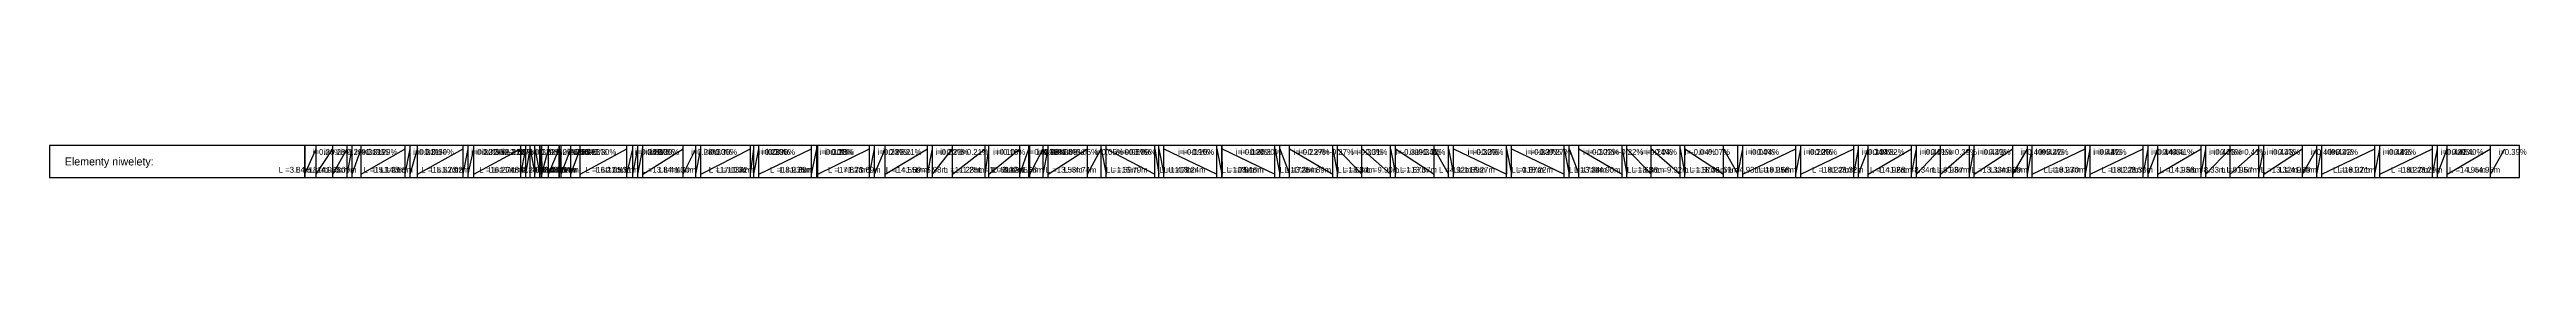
# Model space of a CAD drawing. Header units: metres. Extents: x 7399493 to 7407015, y 5696902 to 5712236.
# Drawn here: x 7402970 to 7403824, y 5709827 to 5709838 of the extents above; entities that cross this region are included whole.
import ezdxf

# ---------------------------------------------------------------- set-up
doc = ezdxf.new("R2010")
doc.units = ezdxf.units.M
doc.layers.add('pomoc', color=140, linetype='Continuous')
doc.layers.add('PR_0', color=7, linetype='Continuous')

# ---------------------------------------------------------------- blocks, each defined once
blk = doc.blocks.new('*U62')
at = {"layer": 'PR_0', "color": 1, "linetype": 'Continuous', "lineweight": -3, "char_height": 2}
for s, insert, attachment_point in [('i=0.26%', (7404095.88, 5712293.55), 7), ('i=0.28%', (7404099.72, 5712293.55), 7), ('i=0.29%', (7404105.53, 5712293.55), 7), ('i=0.31%', (7404110.49, 5712293.55), 7), ('i=0.31%', (7404112.22, 5712293.55), 7), ('i=0.29%', (7404115.3, 5712293.55), 7), ('i=0.31%', (7404130.44, 5712293.55), 7), ('i=0.31%', (7404132.17, 5712293.55), 7), ('i=0.30%', (7404134.73, 5712293.55), 7), ('i=0.32%', (7404150.4, 5712293.55), 7), ('i=0.32%', (7404152.13, 5712293.55), 7), ('i=0.30%', (7404154.15, 5712293.55), 7), ('i=-2.31%', (7404169.64, 5712293.55), 9), ('i=-2.23%', (7404171.39, 5712293.55), 9), ('i=-2.08%', (7404171.93, 5712293.55), 9), ('i=-2.53%', (7404172.07, 5712293.55), 9), ('i=0.32%', (7404170.35, 5712293.55), 7), ('i=0.32%', (7404172.09, 5712293.55), 7), ('i=0.29%', (7404177.57, 5712293.55), 7), ('i=0.26%', (7404179.81, 5712293.55), 7), ('i=2.58%', (7404183.57, 5712293.55), 7), ('i=2.76%', (7404183.6, 5712293.55), 7), ('i=2.88%', (7404184.21, 5712293.55), 7), ('i=0.28%', (7404187.57, 5712293.55), 7), ('i=0.30%', (7404190.74, 5712293.55), 7), ('i=0.28%', (7404206.91, 5712293.55), 7), ('i=0.28%', (7404208.96, 5712293.55), 7), ('i=0.30%', (7404210.69, 5712293.55), 7), ('i=0.30%', (7404212.4, 5712293.55), 7), ('i=0.28%', (7404226.24, 5712293.55), 7), ('i=0.30%', (7404230.64, 5712293.55), 7), ('i=0.30%', (7404232.34, 5712293.55), 7), ('i=0.28%', (7404249.46, 5712293.55), 7), ('i=0.30%', (7404250.6, 5712293.55), 7), ('i=0.30%', (7404252.32, 5712293.55), 7), ('i=0.30%', (7404270.55, 5712293.55), 7), ('i=0.30%', (7404272.3, 5712293.55), 7), ('i=0.28%', (7404272.69, 5712293.55), 7), ('i=0.23%', (7404290.5, 5712293.55), 7), ('i=0.23%', (7404292.21, 5712293.55), 7), ('i=0.21%', (7404295.91, 5712293.55), 7), ('i=0.23%', (7404310.45, 5712293.55), 7), ('i=0.23%', (7404312.15, 5712293.55), 7), ('i=0.21%', (7404319.13, 5712293.55), 7), ('i=0.10%', (7404330.41, 5712293.55), 7), ('i=0.10%', (7404331.66, 5712293.55), 7), ('i=0.08%', (7404342.35, 5712293.55), 7), ('i=0.08%', (7404345.37, 5712293.55), 7), ('i=0.08%', (7404345.8, 5712293.55), 7), ('i=0.08%', (7404350.36, 5712293.55), 7), ('i=0.08%', (7404352.04, 5712293.55), 7), ('i=-0.05%', (7404366.51, 5712293.55), 9), ('i=0.05%', (7404365.57, 5712293.55), 7), ('i=-0.05%', (7404383.29, 5712293.55), 9), ('i=-0.07%', (7404384.77, 5712293.55), 9), ('i=-0.09%', (7404386.48, 5712293.55), 9), ('i=-0.09%', (7404404.72, 5712293.55), 9), ('i=-0.10%', (7404406.47, 5712293.55), 9), ('i=-0.10%', (7404406.52, 5712293.55), 9), ('i=-0.13%', (7404424.67, 5712293.55), 9), ('i=-0.20%', (7404426.39, 5712293.55), 9), ('i=-0.20%', (7404429.74, 5712293.55), 9), ('i=-0.23%', (7404444.63, 5712293.55), 9), ('i=-0.27%', (7404446.3, 5712293.55), 9), ('i=-0.27%', (7404454.68, 5712293.55), 9), ('i=-0.30%', (7404464.58, 5712293.55), 9), ('i=-0.31%', (7404466.25, 5712293.55), 9), ('i=-0.31%', (7404479.61, 5712293.55), 9), ('i=-0.34%', (7404484.53, 5712293.55), 9), ('i=-0.32%', (7404486.22, 5712293.55), 9), ('i=-0.32%', (7404504.48, 5712293.55), 9), ('i=-0.30%', (7404504.55, 5712293.55), 9), ('i=-0.33%', (7404506.22, 5712293.55), 9), ('i=-0.33%', (7404524.44, 5712293.55), 9), ('i=-0.27%', (7404526.15, 5712293.55), 9), ('i=-0.27%', (7404529.49, 5712293.55), 9), ('i=-0.30%', (7404544.39, 5712293.55), 9), ('i=-0.22%', (7404546.07, 5712293.55), 9), ('i=-0.22%', (7404554.42, 5712293.55), 9), ('i=-0.24%', (7404564.34, 5712293.55), 9), ('i=-0.04%', (7404566.01, 5712293.55), 9), ('i=-0.04%', (7404579.36, 5712293.55), 9), ('i=-0.07%', (7404584.3, 5712293.55), 9), ('i=0.04%', (7404589.8, 5712293.55), 7), ('i=0.04%', (7404591.48, 5712293.55), 7), ('i=0.22%', (7404609.75, 5712293.55), 7), ('i=0.20%', (7404609.8, 5712293.55), 7), ('i=0.20%', (7404611.48, 5712293.55), 7), ('i=0.34%', (7404629.7, 5712293.55), 7), ('i=0.34%', (7404631.42, 5712293.55), 7), ('i=0.32%', (7404634.74, 5712293.55), 7), ('i=0.41%', (7404649.66, 5712293.55), 7), ('i=0.41%', (7404651.33, 5712293.55), 7), ('i=0.39%', (7404659.67, 5712293.55), 7), ('i=0.43%', (7404669.61, 5712293.55), 7), ('i=0.43%', (7404671.28, 5712293.55), 7), ('i=0.40%', (7404684.61, 5712293.55), 7), ('i=0.42%', (7404689.56, 5712293.55), 7), ('i=0.42%', (7404691.25, 5712293.55), 7), ('i=0.44%', (7404709.52, 5712293.55), 7), ('i=0.42%', (7404709.55, 5712293.55), 7), ('i=0.42%', (7404711.25, 5712293.55), 7), ('i=0.44%', (7404729.47, 5712293.55), 7), ('i=0.44%', (7404731.18, 5712293.55), 7), ('i=0.41%', (7404734.49, 5712293.55), 7), ('i=0.43%', (7404749.42, 5712293.55), 7), ('i=0.43%', (7404751.1, 5712293.55), 7), ('i=0.41%', (7404759.42, 5712293.55), 7), ('i=0.43%', (7404769.37, 5712293.55), 7), ('i=0.43%', (7404771.04, 5712293.55), 7), ('i=0.40%', (7404784.36, 5712293.55), 7), ('i=0.42%', (7404789.33, 5712293.55), 7), ('i=0.42%', (7404791.01, 5712293.55), 7), ('i=0.44%', (7404809.28, 5712293.55), 7), ('i=0.42%', (7404809.3, 5712293.55), 7), ('i=0.42%', (7404811.01, 5712293.55), 7), ('i=0.42%', (7404829.23, 5712293.55), 7), ('i=0.42%', (7404830.95, 5712293.55), 7), ('i=0.40%', (7404834.24, 5712293.55), 7), ('i=0.39%', (7404849.19, 5712293.55), 7), ('L =3.84m', (7404095.35, 5712287.43), 9), ('L =5.81m', (7404101.16, 5712287.43), 9), ('L =4.96m', (7404106.12, 5712287.43), 9), ('L =1.73m', (7404107.84, 5712287.43), 9), ('L =3.09m', (7404110.93, 5712287.43), 9), ('L =15.14m', (7404126.07, 5712287.43), 9), ('L =1.73m', (7404127.8, 5712287.43), 9), ('L =2.55m', (7404130.35, 5712287.43), 9), ('L =15.67m', (7404146.02, 5712287.43), 9), ('L =1.73m', (7404147.76, 5712287.43), 9), ('L =2.02m', (7404149.77, 5712287.43), 9), ('L =16.20m', (7404165.98, 5712287.43), 9), ('L =1.74m', (7404167.71, 5712287.43), 9), ('L =1.48m', (7404169.19, 5712287.43), 9), ('L =2.25m', (7404175.44, 5712287.43), 9), ('L =3.75m', (7404179.19, 5712287.43), 9), ('L =0.03m', (7404179.23, 5712287.43), 9), ('L =0.61m', (7404179.83, 5712287.43), 9), ('L =3.36m', (7404183.19, 5712287.43), 9), ('L =1.57m', (7404172.44, 5712287.43), 7), ('L =1.75m', (7404174.01, 5712287.43), 7), ('L =3.17m', (7404186.36, 5712287.43), 9), ('L =0.54m', (7404175.76, 5712287.43), 7), ('L =0.14m', (7404176.3, 5712287.43), 7), ('L =16.17m', (7404202.53, 5712287.43), 9), ('L =2.05m', (7404204.58, 5712287.43), 9), ('L =1.73m', (7404206.31, 5712287.43), 9), ('L =1.71m', (7404208.03, 5712287.43), 9), ('L =13.84m', (7404221.87, 5712287.43), 9), ('L =4.40m', (7404226.27, 5712287.43), 9), ('L =1.70m', (7404227.96, 5712287.43), 9), ('L =17.13m', (7404245.09, 5712287.43), 9), ('L =1.13m', (7404246.22, 5712287.43), 9), ('L =1.72m', (7404247.94, 5712287.43), 9), ('L =18.23m', (7404266.17, 5712287.43), 9), ('L =1.75m', (7404267.92, 5712287.43), 9), ('L =0.39m', (7404268.31, 5712287.43), 9), ('L =17.82m', (7404286.13, 5712287.43), 9), ('L =1.71m', (7404287.84, 5712287.43), 9), ('L =3.69m', (7404291.53, 5712287.43), 9), ('L =14.55m', (7404306.08, 5712287.43), 9), ('L =1.69m', (7404307.77, 5712287.43), 9), ('L =6.98m', (7404314.75, 5712287.43), 9), ('L =11.28m', (7404326.03, 5712287.43), 9), ('L =1.25m', (7404327.29, 5712287.43), 9), ('L =10.69m', (7404337.98, 5712287.43), 9), ('L =3.02m', (7404341, 5712287.43), 9), ('L =0.42m', (7404341.42, 5712287.43), 9), ('L =4.56m', (7404345.99, 5712287.43), 9), ('L =1.68m', (7404347.67, 5712287.43), 9), ('L =13.53m', (7404361.2, 5712287.43), 9), ('L =4.74m', (7404365.94, 5712287.43), 9), ('L =1.69m', (7404369.19, 5712287.43), 7), ('L =16.79m', (7404370.88, 5712287.43), 7), ('L =1.47m', (7404387.67, 5712287.43), 7), ('L =1.72m', (7404389.14, 5712287.43), 7), ('L =18.24m', (7404390.86, 5712287.43), 7), ('L =1.75m', (7404409.09, 5712287.43), 7), ('L =0.04m', (7404410.85, 5712287.43), 7), ('L =18.16m', (7404410.89, 5712287.43), 7), ('L =1.72m', (7404429.05, 5712287.43), 7), ('L =3.35m', (7404430.76, 5712287.43), 7), ('L =14.89m', (7404434.11, 5712287.43), 7), ('L =1.68m', (7404449, 5712287.43), 7), ('L =8.37m', (7404450.68, 5712287.43), 7), ('L =9.90m', (7404459.05, 5712287.43), 7), ('L =1.67m', (7404468.95, 5712287.43), 7), ('L =13.37m', (7404470.62, 5712287.43), 7), ('L =4.92m', (7404483.99, 5712287.43), 7), ('L =1.69m', (7404488.91, 5712287.43), 7), ('L =18.27m', (7404490.59, 5712287.43), 7), ('L =0.07m', (7404508.86, 5712287.43), 7), ('L =1.67m', (7404508.93, 5712287.43), 7), ('L =18.22m', (7404510.59, 5712287.43), 7), ('L =1.71m', (7404528.81, 5712287.43), 7), ('L =3.34m', (7404530.53, 5712287.43), 7), ('L =14.90m', (7404533.86, 5712287.43), 7), ('L =1.68m', (7404548.77, 5712287.43), 7), ('L =8.36m', (7404550.44, 5712287.43), 7), ('L =9.92m', (7404558.8, 5712287.43), 7), ('L =1.67m', (7404568.72, 5712287.43), 7), ('L =13.35m', (7404570.39, 5712287.43), 7), ('L =1.69m', (7404587.11, 5712287.43), 9), ('L =4.93m', (7404583.74, 5712287.43), 7), ('L =18.27m', (7404605.38, 5712287.43), 9), ('L =0.05m', (7404605.42, 5712287.43), 9), ('L =1.68m', (7404607.11, 5712287.43), 9), ('L =18.22m', (7404625.33, 5712287.43), 9), ('L =1.71m', (7404627.04, 5712287.43), 9), ('L =3.32m', (7404630.36, 5712287.43), 9), ('L =14.92m', (7404645.28, 5712287.43), 9), ('L =1.68m', (7404646.96, 5712287.43), 9), ('L =8.34m', (7404655.3, 5712287.43), 9), ('L =9.93m', (7404665.23, 5712287.43), 9), ('L =1.67m', (7404666.9, 5712287.43), 9), ('L =13.33m', (7404680.24, 5712287.43), 9), ('L =4.95m', (7404685.19, 5712287.43), 9), ('L =1.69m', (7404686.87, 5712287.43), 9), ('L =18.27m', (7404705.14, 5712287.43), 9), ('L =0.03m', (7404705.17, 5712287.43), 9), ('L =1.70m', (7404706.87, 5712287.43), 9), ('L =18.22m', (7404725.09, 5712287.43), 9), ('L =1.71m', (7404726.81, 5712287.43), 9), ('L =3.30m', (7404730.11, 5712287.43), 9), ('L =14.93m', (7404745.05, 5712287.43), 9), ('L =1.68m', (7404746.72, 5712287.43), 9), ('L =8.33m', (7404755.05, 5712287.43), 9), ('L =9.95m', (7404765, 5712287.43), 9), ('L =1.67m', (7404766.67, 5712287.43), 9), ('L =13.32m', (7404779.99, 5712287.43), 9), ('L =4.97m', (7404784.95, 5712287.43), 9), ('L =1.69m', (7404786.64, 5712287.43), 9), ('L =18.27m', (7404804.91, 5712287.43), 9), ('L =0.02m', (7404804.92, 5712287.43), 9), ('L =1.71m', (7404806.64, 5712287.43), 9), ('L =18.22m', (7404824.86, 5712287.43), 9), ('L =1.71m', (7404826.57, 5712287.43), 9), ('L =3.29m', (7404829.86, 5712287.43), 9), ('L =14.95m', (7404844.81, 5712287.43), 9), ('L =4.95m', (7404849.76, 5712287.43), 9)]:
    blk.add_mtext(s, dxfattribs=dict(at, insert=insert, attachment_point=attachment_point))

msp = doc.modelspace()

# ---------------------------------------------------------------- linework, layer by layer
at = {"layer": 'pomoc', "color": 1, "linetype": 'Continuous', "lineweight": -3}
for p, q in [((7403058.12, 5709827.42), (7403058.12, 5709838.42)), ((7403058.12, 5709828.52), (7403061.97, 5709837.32)), ((7403061.97, 5709827.42), (7403061.97, 5709838.42)), ((7403061.97, 5709828.52), (7403067.78, 5709837.32)), ((7403067.78, 5709827.42), (7403067.78, 5709838.42)), ((7403067.78, 5709828.52), (7403072.73, 5709837.32)), ((7403072.73, 5709827.42), (7403072.73, 5709838.42)), ((7403072.73, 5709828.52), (7403074.46, 5709837.32)), ((7403074.46, 5709827.42), (7403074.46, 5709838.42)), ((7403074.46, 5709828.52), (7403077.55, 5709837.32)), ((7403077.55, 5709827.42), (7403077.55, 5709838.42)), ((7403077.55, 5709828.52), (7403092.69, 5709837.32)), ((7403092.69, 5709827.42), (7403092.69, 5709838.42)), ((7403092.69, 5709828.52), (7403094.42, 5709837.32)), ((7403094.42, 5709827.42), (7403094.42, 5709838.42)), ((7403094.42, 5709828.52), (7403096.97, 5709837.32)), ((7403096.97, 5709827.42), (7403096.97, 5709838.42)), ((7403096.97, 5709828.52), (7403112.64, 5709837.32)), ((7403112.64, 5709827.42), (7403112.64, 5709838.42)), ((7403112.64, 5709828.52), (7403114.37, 5709837.32)), ((7403114.37, 5709827.42), (7403114.37, 5709838.42)), ((7403114.37, 5709828.52), (7403116.39, 5709837.32)), ((7403116.39, 5709827.42), (7403116.39, 5709838.42)), ((7403116.39, 5709828.52), (7403132.59, 5709837.32)), ((7403132.59, 5709827.42), (7403132.59, 5709838.42)), ((7403132.59, 5709828.52), (7403134.33, 5709837.32)), ((7403134.33, 5709827.42), (7403134.33, 5709838.42)), ((7403134.33, 5709828.52), (7403135.81, 5709837.32)), ((7403135.81, 5709827.42), (7403135.81, 5709838.42)), ((7403135.81, 5709837.32), (7403137.38, 5709828.52)), ((7403137.38, 5709827.42), (7403137.38, 5709838.42)), ((7403137.38, 5709837.32), (7403139.13, 5709828.52)), ((7403139.13, 5709827.42), (7403139.13, 5709838.42)), ((7403139.13, 5709837.32), (7403139.67, 5709828.52)), ((7403139.67, 5709827.42), (7403139.67, 5709838.42)), ((7403139.67, 5709837.32), (7403139.81, 5709828.52)), ((7403139.81, 5709827.42), (7403139.81, 5709838.42)), ((7403139.81, 5709828.52), (7403142.06, 5709837.32)), ((7403142.06, 5709827.42), (7403142.06, 5709838.42)), ((7403142.06, 5709828.52), (7403145.81, 5709837.32)), ((7403145.81, 5709827.42), (7403145.81, 5709838.42)), ((7403145.81, 5709828.52), (7403145.84, 5709837.32)), ((7403145.84, 5709827.42), (7403145.84, 5709838.42)), ((7403145.84, 5709828.52), (7403146.45, 5709837.32)), ((7403146.45, 5709827.42), (7403146.45, 5709838.42)), ((7403146.45, 5709828.52), (7403149.81, 5709837.32)), ((7403149.81, 5709827.42), (7403149.81, 5709838.42)), ((7403149.81, 5709828.52), (7403152.98, 5709837.32)), ((7403152.98, 5709827.42), (7403152.98, 5709838.42)), ((7403152.98, 5709828.52), (7403169.15, 5709837.32)), ((7403169.15, 5709827.42), (7403169.15, 5709838.42)), ((7403169.15, 5709828.52), (7403171.2, 5709837.32)), ((7403171.2, 5709827.42), (7403171.2, 5709838.42)), ((7403171.2, 5709828.52), (7403172.93, 5709837.32)), ((7403172.93, 5709827.42), (7403172.93, 5709838.42)), ((7403172.93, 5709828.52), (7403174.64, 5709837.32)), ((7403174.64, 5709827.42), (7403174.64, 5709838.42)), ((7403174.64, 5709828.52), (7403188.48, 5709837.32)), ((7403188.48, 5709827.42), (7403188.48, 5709838.42)), ((7403188.48, 5709828.52), (7403192.88, 5709837.32)), ((7403192.88, 5709827.42), (7403192.88, 5709838.42)), ((7403192.88, 5709828.52), (7403194.58, 5709837.32)), ((7403194.58, 5709827.42), (7403194.58, 5709838.42)), ((7403194.58, 5709828.52), (7403211.71, 5709837.32)), ((7403211.71, 5709827.42), (7403211.71, 5709838.42)), ((7403211.71, 5709828.52), (7403212.84, 5709837.32)), ((7403212.84, 5709827.42), (7403212.84, 5709838.42)), ((7403212.84, 5709828.52), (7403214.56, 5709837.32)), ((7403214.56, 5709827.42), (7403214.56, 5709838.42)), ((7403214.56, 5709828.52), (7403232.79, 5709837.32)), ((7403232.79, 5709827.42), (7403232.79, 5709838.42)), ((7403232.79, 5709828.52), (7403234.54, 5709837.32)), ((7403234.54, 5709827.42), (7403234.54, 5709838.42)), ((7403234.54, 5709828.52), (7403234.93, 5709837.32)), ((7403234.93, 5709827.42), (7403234.93, 5709838.42)), ((7403234.93, 5709828.52), (7403252.74, 5709837.32)), ((7403252.74, 5709827.42), (7403252.74, 5709838.42)), ((7403252.74, 5709828.52), (7403254.46, 5709837.32)), ((7403254.46, 5709827.42), (7403254.46, 5709838.42)), ((7403254.46, 5709828.52), (7403258.15, 5709837.32)), ((7403258.15, 5709827.42), (7403258.15, 5709838.42)), ((7403258.15, 5709828.52), (7403272.7, 5709837.32)), ((7403272.7, 5709827.42), (7403272.7, 5709838.42)), ((7403272.7, 5709828.52), (7403274.39, 5709837.32)), ((7403274.39, 5709827.42), (7403274.39, 5709838.42)), ((7403274.39, 5709828.52), (7403281.37, 5709837.32)), ((7403281.37, 5709827.42), (7403281.37, 5709838.42)), ((7403281.37, 5709828.52), (7403292.65, 5709837.32)), ((7403292.65, 5709827.42), (7403292.65, 5709838.42)), ((7403292.65, 5709828.52), (7403293.9, 5709837.32)), ((7403293.9, 5709827.42), (7403293.9, 5709838.42)), ((7403293.9, 5709828.52), (7403304.59, 5709837.32)), ((7403304.59, 5709827.42), (7403304.59, 5709838.42)), ((7403304.59, 5709828.52), (7403307.61, 5709837.32)), ((7403307.61, 5709827.42), (7403307.61, 5709838.42)), ((7403307.61, 5709828.52), (7403308.04, 5709837.32)), ((7403308.04, 5709827.42), (7403308.04, 5709838.42)), ((7403308.04, 5709828.52), (7403312.6, 5709837.32)), ((7403312.6, 5709827.42), (7403312.6, 5709838.42)), ((7403312.6, 5709828.52), (7403314.28, 5709837.32)), ((7403314.28, 5709827.42), (7403314.28, 5709838.42)), ((7403314.28, 5709828.52), (7403327.82, 5709837.32)), ((7403327.82, 5709827.42), (7403327.82, 5709838.42)), ((7403327.82, 5709828.52), (7403332.56, 5709837.32)), ((7403332.56, 5709827.42), (7403332.56, 5709838.42)), ((7403332.56, 5709837.32), (7403334.25, 5709828.52)), ((7403334.25, 5709827.42), (7403334.25, 5709838.42)), ((7403334.25, 5709837.32), (7403351.04, 5709828.52)), ((7403351.04, 5709827.42), (7403351.04, 5709838.42)), ((7403351.04, 5709837.32), (7403352.51, 5709828.52)), ((7403352.51, 5709827.42), (7403352.51, 5709838.42)), ((7403352.51, 5709837.32), (7403354.23, 5709828.52)), ((7403354.23, 5709827.42), (7403354.23, 5709838.42)), ((7403354.23, 5709837.32), (7403372.46, 5709828.52)), ((7403372.46, 5709827.42), (7403372.46, 5709838.42)), ((7403372.46, 5709837.32), (7403374.21, 5709828.52)), ((7403374.21, 5709827.42), (7403374.21, 5709838.42)), ((7403374.21, 5709837.32), (7403374.26, 5709828.52)), ((7403374.26, 5709827.42), (7403374.26, 5709838.42)), ((7403374.26, 5709837.32), (7403392.42, 5709828.52)), ((7403392.42, 5709827.42), (7403392.42, 5709838.42)), ((7403392.42, 5709837.32), (7403394.13, 5709828.52)), ((7403394.13, 5709827.42), (7403394.13, 5709838.42)), ((7403394.13, 5709837.32), (7403397.48, 5709828.52)), ((7403397.48, 5709827.42), (7403397.48, 5709838.42)), ((7403397.48, 5709837.32), (7403412.37, 5709828.52)), ((7403412.37, 5709827.42), (7403412.37, 5709838.42)), ((7403412.37, 5709837.32), (7403414.05, 5709828.52)), ((7403414.05, 5709827.42), (7403414.05, 5709838.42)), ((7403414.05, 5709837.32), (7403422.42, 5709828.52)), ((7403422.42, 5709827.42), (7403422.42, 5709838.42)), ((7403422.42, 5709837.32), (7403432.32, 5709828.52)), ((7403432.32, 5709827.42), (7403432.32, 5709838.42)), ((7403432.32, 5709837.32), (7403433.99, 5709828.52)), ((7403433.99, 5709827.42), (7403433.99, 5709838.42)), ((7403433.99, 5709837.32), (7403447.36, 5709828.52)), ((7403447.36, 5709827.42), (7403447.36, 5709838.42)), ((7403447.36, 5709837.32), (7403452.27, 5709828.52)), ((7403452.27, 5709827.42), (7403452.27, 5709838.42)), ((7403452.27, 5709837.32), (7403453.96, 5709828.52)), ((7403453.96, 5709827.42), (7403453.96, 5709838.42)), ((7403453.96, 5709837.32), (7403472.23, 5709828.52)), ((7403472.23, 5709827.42), (7403472.23, 5709838.42)), ((7403472.23, 5709837.32), (7403472.29, 5709828.52)), ((7403472.29, 5709827.42), (7403472.29, 5709838.42)), ((7403472.29, 5709837.32), (7403473.96, 5709828.52)), ((7403473.96, 5709827.42), (7403473.96, 5709838.42)), ((7403473.96, 5709837.32), (7403492.18, 5709828.52)), ((7403492.18, 5709827.42), (7403492.18, 5709838.42)), ((7403492.18, 5709837.32), (7403493.89, 5709828.52)), ((7403493.89, 5709827.42), (7403493.89, 5709838.42)), ((7403493.89, 5709837.32), (7403497.23, 5709828.52)), ((7403497.23, 5709827.42), (7403497.23, 5709838.42)), ((7403497.23, 5709837.32), (7403512.13, 5709828.52)), ((7403512.13, 5709827.42), (7403512.13, 5709838.42)), ((7403512.13, 5709837.32), (7403513.81, 5709828.52)), ((7403513.81, 5709827.42), (7403513.81, 5709838.42)), ((7403513.81, 5709837.32), (7403522.17, 5709828.52)), ((7403522.17, 5709827.42), (7403522.17, 5709838.42)), ((7403522.17, 5709837.32), (7403532.09, 5709828.52)), ((7403532.09, 5709827.42), (7403532.09, 5709838.42)), ((7403532.09, 5709837.32), (7403533.75, 5709828.52)), ((7403533.75, 5709827.42), (7403533.75, 5709838.42)), ((7403533.75, 5709837.32), (7403547.1, 5709828.52)), ((7403547.1, 5709827.42), (7403547.1, 5709838.42)), ((7403547.1, 5709837.32), (7403552.04, 5709828.52)), ((7403552.04, 5709827.42), (7403552.04, 5709838.42)), ((7403552.04, 5709828.52), (7403553.73, 5709837.32)), ((7403553.73, 5709827.42), (7403553.73, 5709838.42)), ((7403553.73, 5709828.52), (7403571.99, 5709837.32)), ((7403571.99, 5709827.42), (7403571.99, 5709838.42)), ((7403571.99, 5709828.52), (7403572.04, 5709837.32)), ((7403572.04, 5709827.42), (7403572.04, 5709838.42)), ((7403572.04, 5709828.52), (7403573.72, 5709837.32)), ((7403573.72, 5709827.42), (7403573.72, 5709838.42)), ((7403573.72, 5709828.52), (7403591.95, 5709837.32)), ((7403591.95, 5709827.42), (7403591.95, 5709838.42)), ((7403591.95, 5709828.52), (7403593.66, 5709837.32)), ((7403593.66, 5709827.42), (7403593.66, 5709838.42)), ((7403593.66, 5709828.52), (7403596.98, 5709837.32)), ((7403596.98, 5709827.42), (7403596.98, 5709838.42)), ((7403596.98, 5709828.52), (7403611.9, 5709837.32)), ((7403611.9, 5709827.42), (7403611.9, 5709838.42)), ((7403611.9, 5709828.52), (7403613.58, 5709837.32)), ((7403613.58, 5709827.42), (7403613.58, 5709838.42)), ((7403613.58, 5709828.52), (7403621.92, 5709837.32)), ((7403621.92, 5709827.42), (7403621.92, 5709838.42)), ((7403621.92, 5709828.52), (7403631.85, 5709837.32)), ((7403631.85, 5709827.42), (7403631.85, 5709838.42)), ((7403631.85, 5709828.52), (7403633.52, 5709837.32)), ((7403633.52, 5709827.42), (7403633.52, 5709838.42)), ((7403633.52, 5709828.52), (7403646.85, 5709837.32)), ((7403646.85, 5709827.42), (7403646.85, 5709838.42)), ((7403646.85, 5709828.52), (7403651.8, 5709837.32)), ((7403651.8, 5709827.42), (7403651.8, 5709838.42)), ((7403651.8, 5709828.52), (7403653.49, 5709837.32)), ((7403653.49, 5709827.42), (7403653.49, 5709838.42)), ((7403653.49, 5709828.52), (7403671.76, 5709837.32)), ((7403671.76, 5709827.42), (7403671.76, 5709838.42)), ((7403671.76, 5709828.52), (7403671.79, 5709837.32)), ((7403671.79, 5709827.42), (7403671.79, 5709838.42)), ((7403671.79, 5709828.52), (7403673.49, 5709837.32)), ((7403673.49, 5709827.42), (7403673.49, 5709838.42)), ((7403673.49, 5709828.52), (7403691.71, 5709837.32)), ((7403691.71, 5709827.42), (7403691.71, 5709838.42)), ((7403691.71, 5709828.52), (7403693.42, 5709837.32)), ((7403693.42, 5709827.42), (7403693.42, 5709838.42)), ((7403693.42, 5709828.52), (7403696.73, 5709837.32)), ((7403696.73, 5709827.42), (7403696.73, 5709838.42)), ((7403696.73, 5709828.52), (7403711.66, 5709837.32)), ((7403711.66, 5709827.42), (7403711.66, 5709838.42)), ((7403711.66, 5709828.52), (7403713.34, 5709837.32)), ((7403713.34, 5709827.42), (7403713.34, 5709838.42)), ((7403713.34, 5709828.52), (7403721.67, 5709837.32)), ((7403721.67, 5709827.42), (7403721.67, 5709838.42)), ((7403721.67, 5709828.52), (7403731.62, 5709837.32)), ((7403731.62, 5709827.42), (7403731.62, 5709838.42)), ((7403731.62, 5709828.52), (7403733.29, 5709837.32)), ((7403733.29, 5709827.42), (7403733.29, 5709838.42)), ((7403733.29, 5709828.52), (7403746.6, 5709837.32)), ((7403746.6, 5709827.42), (7403746.6, 5709838.42)), ((7403746.6, 5709828.52), (7403751.57, 5709837.32)), ((7403751.57, 5709827.42), (7403751.57, 5709838.42)), ((7403751.57, 5709828.52), (7403753.26, 5709837.32)), ((7403753.26, 5709827.42), (7403753.26, 5709838.42)), ((7403753.26, 5709828.52), (7403771.52, 5709837.32)), ((7403771.52, 5709827.42), (7403771.52, 5709838.42)), ((7403771.52, 5709828.52), (7403771.54, 5709837.32)), ((7403771.54, 5709827.42), (7403771.54, 5709838.42)), ((7403771.54, 5709828.52), (7403773.25, 5709837.32)), ((7403773.25, 5709827.42), (7403773.25, 5709838.42)), ((7403773.25, 5709828.52), (7403791.48, 5709837.32)), ((7403791.48, 5709827.42), (7403791.48, 5709838.42)), ((7403791.48, 5709828.52), (7403793.19, 5709837.32)), ((7403793.19, 5709827.42), (7403793.19, 5709838.42)), ((7403793.19, 5709828.52), (7403796.48, 5709837.32)), ((7403796.48, 5709827.42), (7403796.48, 5709838.42)), ((7403796.48, 5709828.52), (7403811.43, 5709837.32)), ((7403811.43, 5709827.42), (7403811.43, 5709838.42)), ((7403811.43, 5709828.52), (7403816.38, 5709837.32))]:
    msp.add_line(p, q, dxfattribs=at)
at = {"layer": 'pomoc', "color": 7, "linetype": 'Continuous', "lineweight": -3}
for points in [[(7403058.12, 5709827.42), (7403058.12, 5709838.42), (7402970.12, 5709838.42), (7402970.12, 5709827.42)], [(7403058.12, 5709827.42), (7403821.42, 5709827.42), (7403821.42, 5709838.42), (7403058.12, 5709838.42)]]:
    msp.add_3dface(points, dxfattribs=at)

# ---------------------------------------------------------------- block references
at = {"layer": 'pomoc', "color": 140, "linetype": 'Continuous', "lineweight": -3}
msp.add_blockref('*U62', (-1035.01, -2458.38), dxfattribs=at)

# ---------------------------------------------------------------- texts
at = {"layer": 'pomoc', "color": 7, "linetype": 'Continuous', "lineweight": -3, "insert": (7402975.37, 5709832.52), "char_height": 2.75, "attachment_point": 4}
msp.add_mtext('Elementy niwelety:', dxfattribs=at)

doc.saveas('drawing.dxf')
